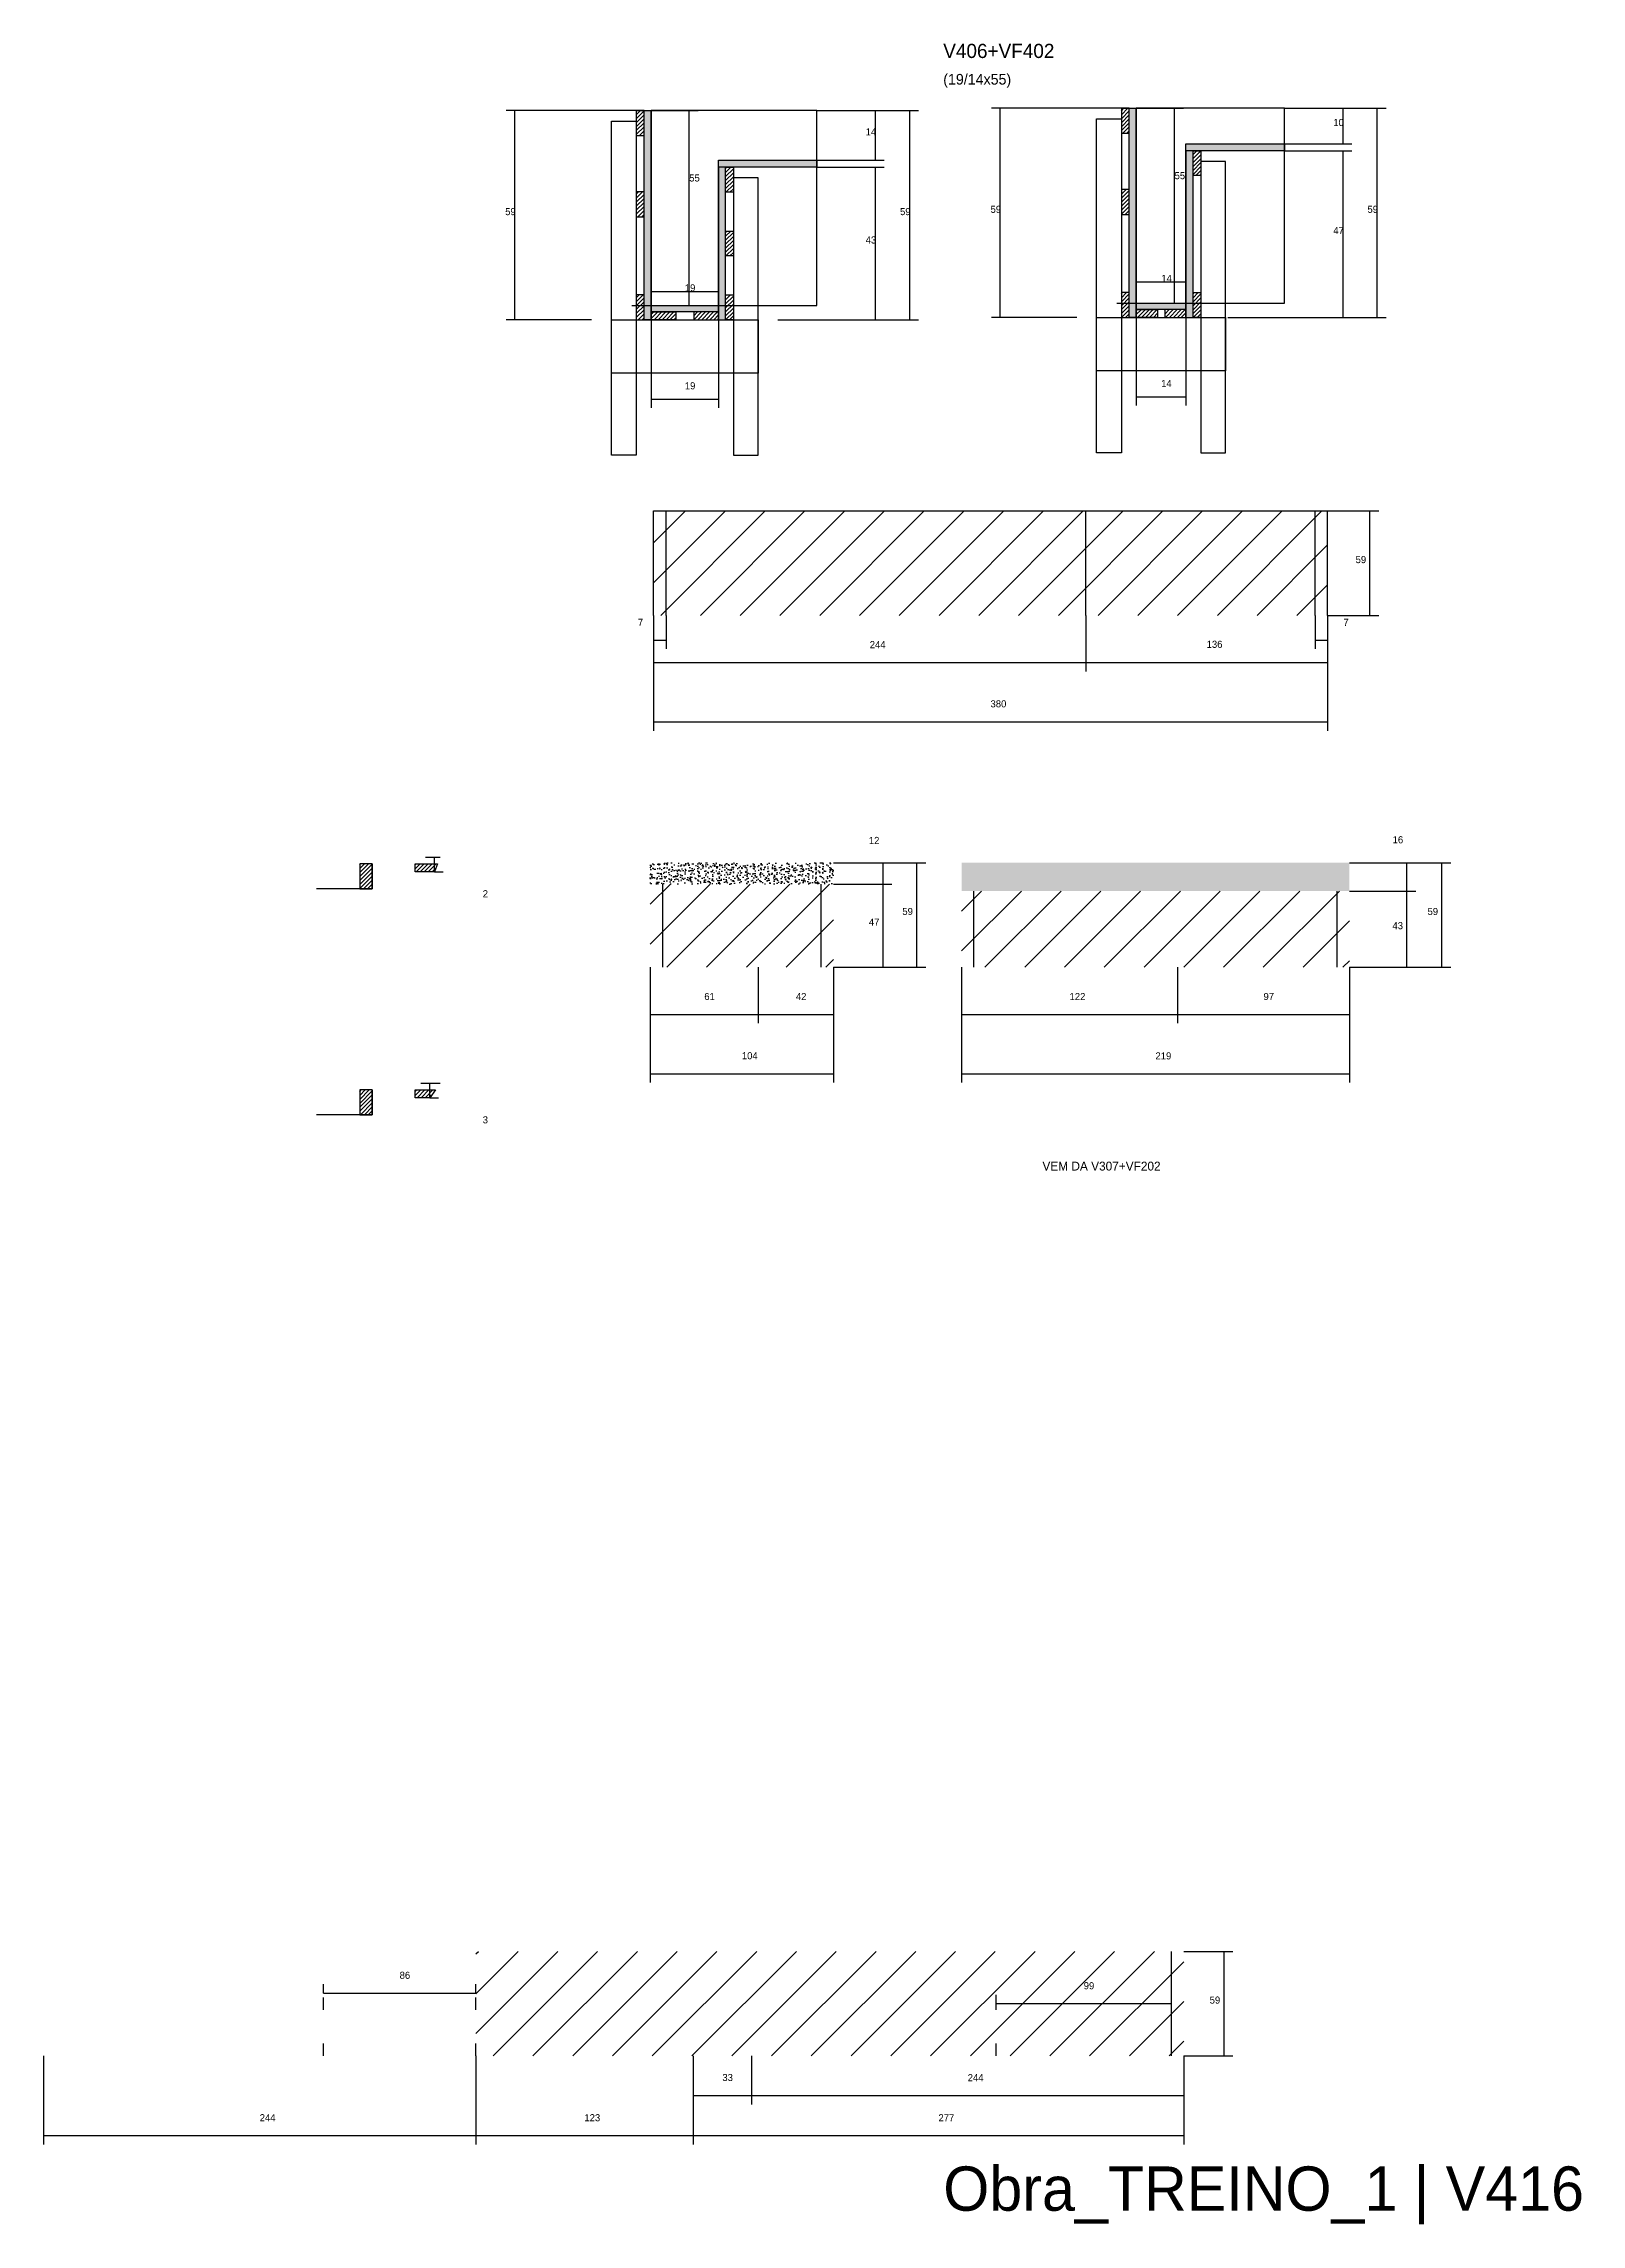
# Model space of a CAD drawing. Header units: metres. Extents: x -2848 to 22762, y -45195 to 1016.
# Drawn here: x 7492 to 8360, y -7818 to -6587 of the extents above; entities that cross this region are included whole.
import ezdxf

# ---------------------------------------------------------------- set-up
doc = ezdxf.new("R2010")
doc.units = ezdxf.units.M
for name, color, linetype in [('CONCRETO', 251, 'Continuous'), ('COTA', 4, 'Continuous'), ('Cota Seção (2x)', 4, 'Continuous'), ('Hachura', 253, 'Continuous'), ('LABEL_ID', 3, 'Continuous'), ('Madeira', 126, 'Continuous'), ('Painéis', 200, 'Continuous'), ('REAPROVEITAMENTO', 251, 'Continuous'), ('SARR_2.2x7', 40, 'Continuous'), ('SARR_3.5x7', 81, 'Continuous'), ('Texto Seção', 7, 'Continuous')]:
    doc.layers.add(name, color=color, linetype=linetype)

msp = doc.modelspace()

# ---------------------------------------------------------------- texts
at = {"layer": 'COTA'}
for s, p in [('10', (8220.2, -6633.4)), ('14', (7956.2, -6638.7)), ('59', (7752.7, -6683.7)), ('59', (7975.6, -6683.7)), ('59', (8026.7, -6682.4)), ('59', (8239.5, -6682.4)), ('43', (7956.2, -6699.7)), ('47', (8220.2, -6694.4)), ('19', (7854.1, -6782)), ('14', (8123, -6780.7)), ('59', (8232.8, -6880.1)), ('7', (7827.6, -6915.5)), ('7', (8225.9, -6915.5)), ('244', (7958.5, -6928.1)), ('136', (8148.7, -6927.9)), ('380', (8026.7, -6961.5)), ('12', (7958, -7038.6)), ('16', (8253.7, -7038.2)), ('2', (7740, -7068.7)), ('59', (7976.9, -7078.7)), ('59', (8273.4, -7078.7)), ('47', (7958, -7084.7)), ('43', (8253.6, -7086.7)), ('61', (7865.1, -7126.7)), ('42', (7916.8, -7126.7)), ('122', (8071.3, -7126.7)), ('97', (8180.8, -7126.7)), ('104', (7886.3, -7160.1)), ('219', (8119.8, -7160.2)), ('3', (7740, -7196.3)), ('86', (7693.1, -7679.1)), ('99', (8079.3, -7685)), ('59', (8150.4, -7693.1)), ('33', (7875.3, -7736.8)), ('244', (8013.8, -7736.9)), ('123', (7797.4, -7759.5)), ('277', (7997.3, -7759.5))]:
    msp.add_text(s, height=4, dxfattribs=at).set_placement(p)
at = {"layer": 'Cota Seção (2x)'}
for s, p in [('55', (7856.6, -6664.7)), ('55', (8130.6, -6663.4)), ('14', (8123.1, -6721.4)), ('19', (7854.1, -6726.7)), ('244', (7614.1, -7759.5))]:
    msp.add_text(s, height=4, dxfattribs=at).set_placement(p)
at = {"layer": 'LABEL_ID'}
msp.add_text('Obra_TREINO_1 | V416', height=25, dxfattribs=at).set_placement((8000, -7810))
at = {"layer": 'Texto Seção'}
for s, height, p in [('V406+VF402', 8, (8000, -6595)), ('(19/14x55)', 6, (8000, -6610)), ('VEM DA V307+VF202', 5, (8056, -7222.9))]:
    msp.add_text(s, height=height, dxfattribs=at).set_placement(p)

# ---------------------------------------------------------------- hatches: boundary and pattern name
at = {"layer": 'COTA'}
h = msp.add_hatch(dxfattribs=at)
h.set_pattern_fill('AR-CONC', scale=0.03)
h.paths.add_polyline_path([(7938.1, -7049.2), (7834.6, -7049.2), (7834.6, -7061.2), (7938.1, -7061.2)])
h = msp.add_hatch(dxfattribs=at)
h.set_pattern_fill('AR-CONC', scale=0.03)
h.paths.add_polyline_path([(8229.3, -7049.2), (8010.3, -7049.2), (8010.3, -7065.2), (8229.3, -7065.2)])
at = {"layer": 'Hachura'}
h = msp.add_hatch(dxfattribs=at)
h.set_pattern_fill('ANSI31', scale=0.5)
h.paths.add_polyline_path([(7826.7, -6638.7), (7831.1, -6638.7), (7831.1, -6638.7), (7831.1, -6624.7), (7831.1, -6624.7), (7826.7, -6624.7), (7826.7, -6624.7), (7826.7, -6638.7)])
h = msp.add_hatch(color=8, dxfattribs=at)
h.dxf.hatch_style = 1
h.paths.add_polyline_path([(7831.1, -6624.7), (7835.1, -6624.7), (7835.1, -6624.7), (7835.1, -6742.7), (7835.1, -6742.7), (7831.1, -6742.7), (7831.1, -6742.7), (7831.1, -6624.7)])
h = msp.add_hatch(dxfattribs=at)
h.set_pattern_fill('ANSI31', scale=0.5)
h.paths.add_polyline_path([(8100.6, -6637.4), (8105, -6637.4), (8105, -6637.4), (8105, -6623.4), (8105, -6623.4), (8100.6, -6623.4), (8100.6, -6623.4), (8100.6, -6637.4)])
h = msp.add_hatch(color=8, dxfattribs=at)
h.dxf.hatch_style = 1
h.paths.add_polyline_path([(8105, -6623.4), (8109, -6623.4), (8109, -6623.4), (8109, -6741.4), (8109, -6741.4), (8105, -6741.4), (8105, -6741.4), (8105, -6623.4)])
h = msp.add_hatch(color=8, dxfattribs=at)
h.dxf.hatch_style = 1
h.paths.add_polyline_path([(8137, -6647.4), (8137, -6643.4), (8137, -6643.4), (8192.6, -6643.4), (8192.6, -6643.4), (8192.6, -6647.4), (8192.6, -6647.4), (8137, -6647.4)])
h = msp.add_hatch(color=8, dxfattribs=at)
h.dxf.hatch_style = 1
h.paths.add_polyline_path([(7873.1, -6656.7), (7873.1, -6652.7), (7873.1, -6652.7), (7928.7, -6652.7), (7928.7, -6652.7), (7928.7, -6656.7), (7928.7, -6656.7), (7873.1, -6656.7)])
h = msp.add_hatch(color=8, dxfattribs=at)
h.dxf.hatch_style = 1
h.paths.add_polyline_path([(7877.1, -6656.7), (7873.1, -6656.7), (7873.1, -6656.7), (7873.1, -6742.7), (7873.1, -6742.7), (7877.1, -6742.7), (7877.1, -6742.7), (7877.1, -6656.7)])
h = msp.add_hatch(dxfattribs=at)
h.set_pattern_fill('ANSI31', scale=0.5)
h.paths.add_polyline_path([(7881.5, -6670.7), (7877.1, -6670.7), (7877.1, -6670.7), (7877.1, -6656.7), (7877.1, -6656.7), (7881.5, -6656.7), (7881.5, -6656.7), (7881.5, -6670.7)])
h = msp.add_hatch(color=8, dxfattribs=at)
h.dxf.hatch_style = 1
h.paths.add_polyline_path([(8141, -6647.4), (8137, -6647.4), (8137, -6647.4), (8137, -6741.4), (8137, -6741.4), (8141, -6741.4), (8141, -6741.4), (8141, -6647.4)])
h = msp.add_hatch(dxfattribs=at)
h.set_pattern_fill('ANSI31', scale=0.5)
h.paths.add_polyline_path([(8145.4, -6661.4), (8141, -6661.4), (8141, -6661.4), (8141, -6647.4), (8141, -6647.4), (8145.4, -6647.4), (8145.4, -6647.4), (8145.4, -6661.4)])
h = msp.add_hatch(dxfattribs=at)
h.set_pattern_fill('ANSI31', scale=0.5)
h.paths.add_polyline_path([(7826.7, -6684.6), (7831.1, -6684.6), (7831.1, -6684.6), (7831.1, -6670.6), (7831.1, -6670.6), (7826.7, -6670.6), (7826.7, -6670.6), (7826.7, -6684.6)])
h = msp.add_hatch(dxfattribs=at)
h.set_pattern_fill('ANSI31', scale=0.5)
h.paths.add_polyline_path([(8100.6, -6683.3), (8105, -6683.3), (8105, -6683.3), (8105, -6669.3), (8105, -6669.3), (8100.6, -6669.3), (8100.6, -6669.3), (8100.6, -6683.3)])
h = msp.add_hatch(dxfattribs=at)
h.set_pattern_fill('ANSI31', scale=0.5)
h.paths.add_polyline_path([(7881.5, -6706.7), (7877.1, -6706.7), (7877.1, -6706.7), (7877.1, -6692.7), (7877.1, -6692.7), (7881.5, -6692.7), (7881.5, -6692.7), (7881.5, -6706.7)])
h = msp.add_hatch(dxfattribs=at)
h.set_pattern_fill('ANSI31', scale=0.5)
h.paths.add_polyline_path([(7826.7, -6742.7), (7831.1, -6742.7), (7831.1, -6742.7), (7831.1, -6728.7), (7831.1, -6728.7), (7826.7, -6728.7), (7826.7, -6728.7), (7826.7, -6742.7)])
h = msp.add_hatch(dxfattribs=at)
h.set_pattern_fill('ANSI31', scale=0.5)
h.paths.add_polyline_path([(7881.5, -6742.7), (7877.1, -6742.7), (7877.1, -6742.7), (7877.1, -6728.7), (7877.1, -6728.7), (7881.5, -6728.7), (7881.5, -6728.7), (7881.5, -6742.7)])
h = msp.add_hatch(dxfattribs=at)
h.set_pattern_fill('ANSI31', scale=0.5)
h.paths.add_polyline_path([(8100.6, -6741.4), (8105, -6741.4), (8105, -6741.4), (8105, -6727.4), (8105, -6727.4), (8100.6, -6727.4), (8100.6, -6727.4), (8100.6, -6741.4)])
h = msp.add_hatch(dxfattribs=at)
h.set_pattern_fill('ANSI31', scale=0.5)
h.paths.add_polyline_path([(8145.4, -6741.4), (8141, -6741.4), (8141, -6741.4), (8141, -6727.4), (8141, -6727.4), (8145.4, -6727.4), (8145.4, -6727.4), (8145.4, -6741.4)])
h = msp.add_hatch(color=8, dxfattribs=at)
h.dxf.hatch_style = 1
h.paths.add_polyline_path([(7835.1, -6738.3), (7835.1, -6734.7), (7835.1, -6734.7), (7873.1, -6734.7), (7873.1, -6734.7), (7873.1, -6738.3), (7873.1, -6738.3), (7835.1, -6738.3)])
h = msp.add_hatch(dxfattribs=at)
h.set_pattern_fill('ANSI31', scale=0.5)
h.paths.add_polyline_path([(7835.1, -6742.7), (7835.1, -6738.3), (7835.1, -6738.3), (7849.1, -6738.3), (7849.1, -6738.3), (7849.1, -6742.7), (7849.1, -6742.7), (7835.1, -6742.7)])
h = msp.add_hatch(dxfattribs=at)
h.set_pattern_fill('ANSI31', scale=0.5)
h.paths.add_polyline_path([(7873.1, -6742.7), (7873.1, -6738.3), (7873.1, -6738.3), (7859.1, -6738.3), (7859.1, -6738.3), (7859.1, -6742.7), (7859.1, -6742.7), (7873.1, -6742.7)])
h = msp.add_hatch(color=8, dxfattribs=at)
h.dxf.hatch_style = 1
h.paths.add_polyline_path([(8109, -6737), (8109, -6733.4), (8109, -6733.4), (8137, -6733.4), (8137, -6733.4), (8137, -6737), (8137, -6737), (8109, -6737)])
h = msp.add_hatch(dxfattribs=at)
h.set_pattern_fill('ANSI31', scale=0.5)
h.paths.add_polyline_path([(8109, -6741.4), (8109, -6737), (8109, -6737), (8121, -6737), (8121, -6737), (8121, -6741.4), (8121, -6741.4), (8109, -6741.4)])
h = msp.add_hatch(dxfattribs=at)
h.set_pattern_fill('ANSI31', scale=0.5)
h.paths.add_polyline_path([(8137, -6741.4), (8137, -6737), (8137, -6737), (8125, -6737), (8125, -6737), (8125, -6741.4), (8125, -6741.4), (8137, -6741.4)])
h = msp.add_hatch(dxfattribs=at)
h.set_pattern_fill('ANSI31', scale=0.5)
h.paths.add_polyline_path([(7677.6, -7049.9), (7670.6, -7049.9), (7670.6, -7063.9), (7677.6, -7063.9)])
h = msp.add_hatch(dxfattribs=at)
h.set_pattern_fill('ANSI31', scale=0.5)
h.paths.add_polyline_path([(7714.5, -7049.9), (7712.7, -7054.3), (7712.7, -7054.3), (7701.9, -7054.3), (7701.9, -7054.3), (7701.9, -7049.9), (7701.9, -7049.9), (7714.5, -7049.9)])
h = msp.add_hatch(dxfattribs=at)
h.set_pattern_fill('ANSI31', scale=0.5)
h.paths.add_polyline_path([(7677.6, -7177.4), (7670.6, -7177.4), (7670.6, -7191.4), (7677.6, -7191.4)])
h = msp.add_hatch(dxfattribs=at)
h.set_pattern_fill('ANSI31', scale=0.5)
h.paths.add_polyline_path([(7713.3, -7177.4), (7710.1, -7181.8), (7710.1, -7181.8), (7701.9, -7181.8), (7701.9, -7181.8), (7701.9, -7177.4), (7701.9, -7177.4), (7713.3, -7177.4)])
at = {"layer": 'REAPROVEITAMENTO'}
h = msp.add_hatch(dxfattribs=at)
h.set_pattern_fill('ANSI31', scale=5)
h.paths.add_polyline_path([(8217, -6909.6), (8217, -6850.6), (8217, -6850.6), (7836.5, -6850.6), (7836.5, -6850.6), (7836.5, -6909.6), (7836.5, -6909.6), (8217, -6909.6)])
h = msp.add_hatch(dxfattribs=at)
h.set_pattern_fill('ANSI31', scale=5)
h.paths.add_polyline_path([(7938.1, -7108.2), (7938.1, -7061.2), (7938.1, -7061.2), (7834.6, -7061.2), (7834.6, -7061.2), (7834.6, -7108.2), (7834.6, -7108.2), (7938.1, -7108.2)])
h = msp.add_hatch(dxfattribs=at)
h.set_pattern_fill('ANSI31', scale=5)
h.paths.add_polyline_path([(8229.3, -7108.2), (8229.3, -7065.2), (8229.3, -7065.2), (8010.3, -7065.2), (8010.3, -7065.2), (8010.3, -7108.2), (8010.3, -7108.2), (8229.3, -7108.2)])
h = msp.add_hatch(dxfattribs=at)
h.set_pattern_fill('ANSI31', scale=5)
h.paths.add_polyline_path([(7736.1, -7663.6), (7736.1, -7722.6), (7736.1, -7722.6), (8135.8, -7722.6), (8135.8, -7722.6), (8135.8, -7663.6), (8135.8, -7663.6), (7736.1, -7663.6)])

# ---------------------------------------------------------------- linework, layer by layer
at = {"layer": 'CONCRETO'}
for points in [[(7928.7, -6652.7), (7928.7, -6624.7), (7835.1, -6624.7), (7835.1, -6652.7), (7835.1, -6652.7), (7835.1, -6734.7), (7873.1, -6734.7), (7873.1, -6652.7)], [(7835.1, -6734.7), (7928.7, -6734.7), (7928.7, -6624.7), (7835.1, -6624.7)], [(8192.6, -6643.4), (8192.6, -6623.4), (8109, -6623.4), (8109, -6651.4), (8109, -6651.4), (8109, -6733.4), (8137, -6733.4), (8137, -6643.4)], [(8109, -6733.4), (8192.6, -6733.4), (8192.6, -6623.4), (8109, -6623.4)]]:
    msp.add_lwpolyline(points, close=True, dxfattribs=at)
at = {"layer": 'COTA'}
for p, q in [((7826.7, -6624.7), (7753.2, -6624.7)), ((7758.2, -6742.7), (7758.2, -6624.7)), ((7928.7, -6624.7), (7986.1, -6624.7)), ((7928.7, -6624.7), (7966.7, -6624.7)), ((7961.7, -6652.7), (7961.7, -6624.7)), ((7981.1, -6742.7), (7981.1, -6624.7)), ((8100.6, -6623.4), (8027.2, -6623.4)), ((8032.2, -6741.4), (8032.2, -6623.4)), ((8192.6, -6623.4), (8250, -6623.4)), ((8192.6, -6623.4), (8230.7, -6623.4)), ((8225.7, -6643.4), (8225.7, -6623.4)), ((8245, -6741.4), (8245, -6623.4)), ((8192.6, -6643.4), (8230.7, -6643.4)), ((7928.7, -6652.7), (7966.7, -6652.7)), ((7928.7, -6656.7), (7966.7, -6656.7)), ((7961.7, -6742.7), (7961.7, -6656.7)), ((8192.6, -6647.4), (8230.7, -6647.4)), ((8225.7, -6741.4), (8225.7, -6647.4)), ((7801.5, -6742.7), (7753.2, -6742.7)), ((7835.1, -6742.7), (7835.1, -6792.5)), ((7873.1, -6742.7), (7873.1, -6792.5)), ((7906.7, -6742.7), (7986.1, -6742.7)), ((7906.7, -6742.7), (7966.7, -6742.7)), ((8075.4, -6741.4), (8027.2, -6741.4)), ((8109, -6741.4), (8109, -6791.2)), ((8137, -6741.4), (8137, -6791.2)), ((8160.6, -6741.4), (8250, -6741.4)), ((8160.6, -6741.4), (8230.7, -6741.4)), ((7835.1, -6787.5), (7873.1, -6787.5)), ((8109, -6786.2), (8137, -6786.2)), ((8217, -6850.6), (8245.9, -6850.6)), ((8240.9, -6909.6), (8240.9, -6850.6)), ((7836.5, -6909.6), (7836.5, -6941.2)), ((7836.5, -6909.6), (7836.5, -6974.7)), ((7836.5, -6909.6), (7836.5, -6928.5)), ((7843.5, -6909.6), (7843.5, -6928.5)), ((8080.5, -6909.6), (8080.5, -6941.2)), ((8080.5, -6909.6), (8080.5, -6941.2)), ((8210, -6909.6), (8210, -6928.5)), ((8217, -6909.6), (8217, -6941.2)), ((8217, -6909.6), (8217, -6974.7)), ((8217, -6909.6), (8217, -6928.5)), ((8217, -6909.6), (8245.9, -6909.6)), ((7836.5, -6923.5), (7843.5, -6923.5)), ((8210, -6923.5), (8217, -6923.5)), ((7836.5, -6936.2), (8080.5, -6936.2)), ((8080.5, -6936.2), (8217, -6936.2)), ((7836.5, -6969.7), (8217, -6969.7)), ((7715.9, -7046.3), (7707.7, -7046.3)), ((7712.7, -7054.3), (7712.7, -7046.3)), ((7938.1, -7049.2), (7971, -7049.2)), ((7938.1, -7049.2), (7990.1, -7049.2)), ((7966, -7061.2), (7966, -7049.2)), ((7985.1, -7108.2), (7985.1, -7049.2)), ((8229.3, -7049.2), (8266.8, -7049.2)), ((8229.3, -7049.2), (8286.5, -7049.2)), ((8261.8, -7065.2), (8261.8, -7049.2)), ((8281.5, -7108.2), (8281.5, -7049.2)), ((7712.7, -7054.3), (7717.7, -7054.3)), ((7938.1, -7061.2), (7971, -7061.2)), ((7938.1, -7061.2), (7971, -7061.2)), ((7966, -7108.2), (7966, -7061.2)), ((8229.3, -7065.2), (8266.8, -7065.2)), ((8229.3, -7065.2), (8266.8, -7065.2)), ((8261.8, -7108.2), (8261.8, -7065.2)), ((7834.6, -7108.2), (7834.6, -7139.8)), ((7834.6, -7108.2), (7834.6, -7173.3)), ((7895.6, -7108.2), (7895.6, -7139.8)), ((7895.6, -7108.2), (7895.6, -7139.8)), ((7938.1, -7108.2), (7938.1, -7139.8)), ((7938.1, -7108.2), (7938.1, -7173.3)), ((7938.1, -7108.2), (7971, -7108.2)), ((7938.1, -7108.2), (7990.1, -7108.2)), ((8010.3, -7108.2), (8010.3, -7139.8)), ((8010.3, -7108.2), (8010.3, -7173.3)), ((8132.3, -7108.2), (8132.3, -7139.8)), ((8132.3, -7108.2), (8132.3, -7139.8)), ((8229.3, -7108.2), (8229.3, -7139.8)), ((8229.3, -7108.2), (8229.3, -7173.3)), ((8229.3, -7108.2), (8266.8, -7108.2)), ((8229.3, -7108.2), (8286.5, -7108.2)), ((7834.6, -7134.8), (7895.6, -7134.8)), ((7895.6, -7134.8), (7938.1, -7134.8)), ((8010.3, -7134.8), (8132.3, -7134.8)), ((8132.3, -7134.8), (8229.3, -7134.8)), ((7715.9, -7173.8), (7705.1, -7173.8)), ((7710.1, -7181.8), (7710.1, -7173.8)), ((7834.6, -7168.3), (7938.1, -7168.3)), ((8010.3, -7168.3), (8229.3, -7168.3)), ((7710.1, -7181.8), (7715.1, -7181.8)), ((8135.8, -7663.6), (8163.5, -7663.6)), ((8158.5, -7722.6), (8158.5, -7663.6)), ((7650.1, -7687.2), (7650.1, -7682.2)), ((7650.1, -7687.2), (7736.1, -7687.2)), ((7736.1, -7687.2), (7736.1, -7682.2)), ((8029.8, -7693.1), (8029.8, -7688.1)), ((8128.8, -7693.1), (8128.8, -7688.1)), ((8029.8, -7693.1), (8128.8, -7693.1)), ((7858.8, -7722.6), (7858.8, -7772.6)), ((7858.8, -7722.6), (7858.8, -7750)), ((7858.8, -7722.6), (7858.8, -7772.6)), ((7891.8, -7722.6), (7891.8, -7750)), ((7891.8, -7722.6), (7891.8, -7750)), ((8135.8, -7722.6), (8163.5, -7722.6)), ((8135.8, -7722.6), (8135.8, -7772.6)), ((8135.8, -7722.6), (8135.8, -7750)), ((7736.1, -7745.1), (7736.1, -7772.6)), ((7858.8, -7745), (7891.8, -7745)), ((7891.8, -7745), (8135.8, -7745)), ((7736.1, -7767.6), (7858.8, -7767.6)), ((7858.8, -7767.6), (8135.8, -7767.6))]:
    msp.add_line(p, q, dxfattribs=at)
at = {"layer": 'Cota Seção (2x)'}
for p, q in [((7826.7, -6624.7), (7861.6, -6624.7)), ((7856.6, -6734.7), (7856.6, -6624.7)), ((8100.6, -6623.4), (8135.6, -6623.4)), ((8130.6, -6733.4), (8130.6, -6623.4)), ((8109, -6741.4), (8109, -6716.4)), ((8137, -6741.4), (8137, -6716.4)), ((7835.1, -6742.7), (7835.1, -6721.7)), ((7835.1, -6726.7), (7873.1, -6726.7)), ((7873.1, -6742.7), (7873.1, -6721.7)), ((8109, -6721.4), (8137, -6721.4)), ((7824.1, -6734.7), (7861.6, -6734.7)), ((8098, -6733.4), (8135.6, -6733.4)), ((7492.1, -7722.6), (7492.1, -7772.6)), ((7736.1, -7722.6), (7736.1, -7772.6)), ((7492.1, -7767.6), (7736.1, -7767.6))]:
    msp.add_line(p, q, dxfattribs=at)
at = {"layer": 'Madeira'}
for points in [[(7826.7, -6638.7), (7831.1, -6638.7), (7831.1, -6624.7), (7826.7, -6624.7)], [(8100.6, -6637.4), (8105, -6637.4), (8105, -6623.4), (8100.6, -6623.4)], [(7881.5, -6670.7), (7877.1, -6670.7), (7877.1, -6656.7), (7881.5, -6656.7)], [(8145.4, -6661.4), (8141, -6661.4), (8141, -6647.4), (8145.4, -6647.4)], [(7826.7, -6684.6), (7831.1, -6684.6), (7831.1, -6670.6), (7826.7, -6670.6)], [(8100.6, -6683.3), (8105, -6683.3), (8105, -6669.3), (8100.6, -6669.3)], [(7881.5, -6706.7), (7877.1, -6706.7), (7877.1, -6692.7), (7881.5, -6692.7)], [(7826.7, -6742.7), (7831.1, -6742.7), (7831.1, -6728.7), (7826.7, -6728.7)], [(7881.5, -6742.7), (7877.1, -6742.7), (7877.1, -6728.7), (7881.5, -6728.7)], [(8100.6, -6741.4), (8105, -6741.4), (8105, -6727.4), (8100.6, -6727.4)], [(8145.4, -6741.4), (8141, -6741.4), (8141, -6727.4), (8145.4, -6727.4)], [(7835.1, -6742.7), (7835.1, -6738.3), (7849.1, -6738.3), (7849.1, -6742.7)], [(7873.1, -6742.7), (7873.1, -6738.3), (7859.1, -6738.3), (7859.1, -6742.7)], [(8109, -6741.4), (8109, -6737), (8121, -6737), (8121, -6741.4)], [(8137, -6741.4), (8137, -6737), (8125, -6737), (8125, -6741.4)], [(7677.6, -7063.9), (7677.6, -7049.9), (7670.6, -7049.9), (7670.6, -7063.9)], [(7701.9, -7049.9), (7714.5, -7049.9), (7712.7, -7054.3), (7701.9, -7054.3)], [(7677.6, -7191.4), (7677.6, -7177.4), (7670.6, -7177.4), (7670.6, -7191.4)], [(7701.9, -7177.4), (7713.3, -7177.4), (7710.1, -7181.8), (7701.9, -7181.8)]]:
    msp.add_lwpolyline(points, close=True, dxfattribs=at)
for points in [[(7677.6, -7049.9), (7677.6, -7063.9), (7646.1, -7063.9)], [(7677.6, -7177.4), (7677.6, -7191.4), (7646.1, -7191.4)]]:
    msp.add_lwpolyline(points, dxfattribs=at)
at = {"layer": 'Painéis'}
for p, q in [((7835.1, -6742.7), (7835.1, -6624.7)), ((8109, -6741.4), (8109, -6623.4)), ((8137, -6643.4), (8192.6, -6643.4)), ((8137, -6647.4), (8137, -6643.4)), ((8192.6, -6647.4), (8192.6, -6643.4)), ((7873.1, -6652.7), (7928.7, -6652.7)), ((7873.1, -6656.7), (7873.1, -6652.7)), ((7873.1, -6742.7), (7873.1, -6656.7)), ((7928.7, -6656.7), (7928.7, -6652.7)), ((8137, -6741.4), (8137, -6647.4)), ((7835.1, -6734.7), (7873.1, -6734.7)), ((7835.1, -6738.3), (7835.1, -6734.7)), ((7873.1, -6738.3), (7873.1, -6734.7)), ((8109, -6733.4), (8137, -6733.4)), ((8109, -6737), (8109, -6733.4)), ((8137, -6737), (8137, -6733.4)), ((7836.5, -6850.6), (8217, -6850.6)), ((7836.5, -6909.6), (7836.5, -6850.6)), ((8080.5, -6909.6), (8080.5, -6850.6)), ((8217, -6909.6), (8217, -6850.6))]:
    msp.add_line(p, q, dxfattribs=at)
for points in [[(7831.1, -6624.7), (7835.1, -6624.7), (7835.1, -6742.7), (7831.1, -6742.7)], [(8105, -6623.4), (8109, -6623.4), (8109, -6741.4), (8105, -6741.4)], [(8137, -6647.4), (8137, -6643.4), (8192.6, -6643.4), (8192.6, -6647.4)], [(7873.1, -6656.7), (7873.1, -6652.7), (7928.7, -6652.7), (7928.7, -6656.7)], [(7877.1, -6656.7), (7873.1, -6656.7), (7873.1, -6742.7), (7877.1, -6742.7)], [(8141, -6647.4), (8137, -6647.4), (8137, -6741.4), (8141, -6741.4)], [(7835.1, -6738.3), (7835.1, -6734.7), (7873.1, -6734.7), (7873.1, -6738.3)], [(8109, -6737), (8109, -6733.4), (8137, -6733.4), (8137, -6737)]]:
    msp.add_lwpolyline(points, close=True, dxfattribs=at)
at = {"layer": 'SARR_2.2x7'}
for p, q in [((7843.5, -6909.6), (7843.5, -6850.6)), ((8210, -6909.6), (8210, -6850.6)), ((7841.6, -7108.2), (7841.6, -7061.2)), ((7931.1, -7108.2), (7931.1, -7061.2)), ((8017.3, -7108.2), (8017.3, -7065.2)), ((8222.3, -7108.2), (8222.3, -7065.2)), ((8128.8, -7722.6), (8128.8, -7663.6)), ((7650.1, -7696.6), (7650.1, -7689.6)), ((7736.1, -7696.6), (7736.1, -7689.6)), ((8029.8, -7696.6), (8029.8, -7689.6)), ((7650.1, -7722.6), (7650.1, -7715.6)), ((7736.1, -7722.6), (7736.1, -7715.6)), ((8029.8, -7722.6), (8029.8, -7715.6))]:
    msp.add_line(p, q, dxfattribs=at)
at = {"layer": 'SARR_3.5x7'}
for points in [[(7812.7, -6630.7), (7826.7, -6630.7), (7826.7, -6819.2), (7812.7, -6819.2)], [(8086.6, -6629.4), (8100.6, -6629.4), (8100.6, -6817.9), (8086.6, -6817.9)], [(8159.4, -6653.4), (8145.4, -6653.4), (8145.4, -6817.9), (8159.4, -6817.9)], [(7895.5, -6662.7), (7881.5, -6662.7), (7881.5, -6819.2), (7895.5, -6819.2)], [(7812.7, -6742.7), (7895.5, -6742.7), (7895.5, -6772.8), (7812.7, -6772.8)], [(8086.6, -6741.4), (8159.4, -6741.4), (8159.4, -6771.5), (8086.6, -6771.5)]]:
    msp.add_lwpolyline(points, close=True, dxfattribs=at)

msp.set_redraw_order([(e.dxf.handle, doc.entitydb.next_handle()) for e in msp.query("TEXT MTEXT ATTDEF DIMENSION ARC_DIMENSION")])  # texts and dimensions are drawn at this point

doc.saveas('drawing.dxf')
